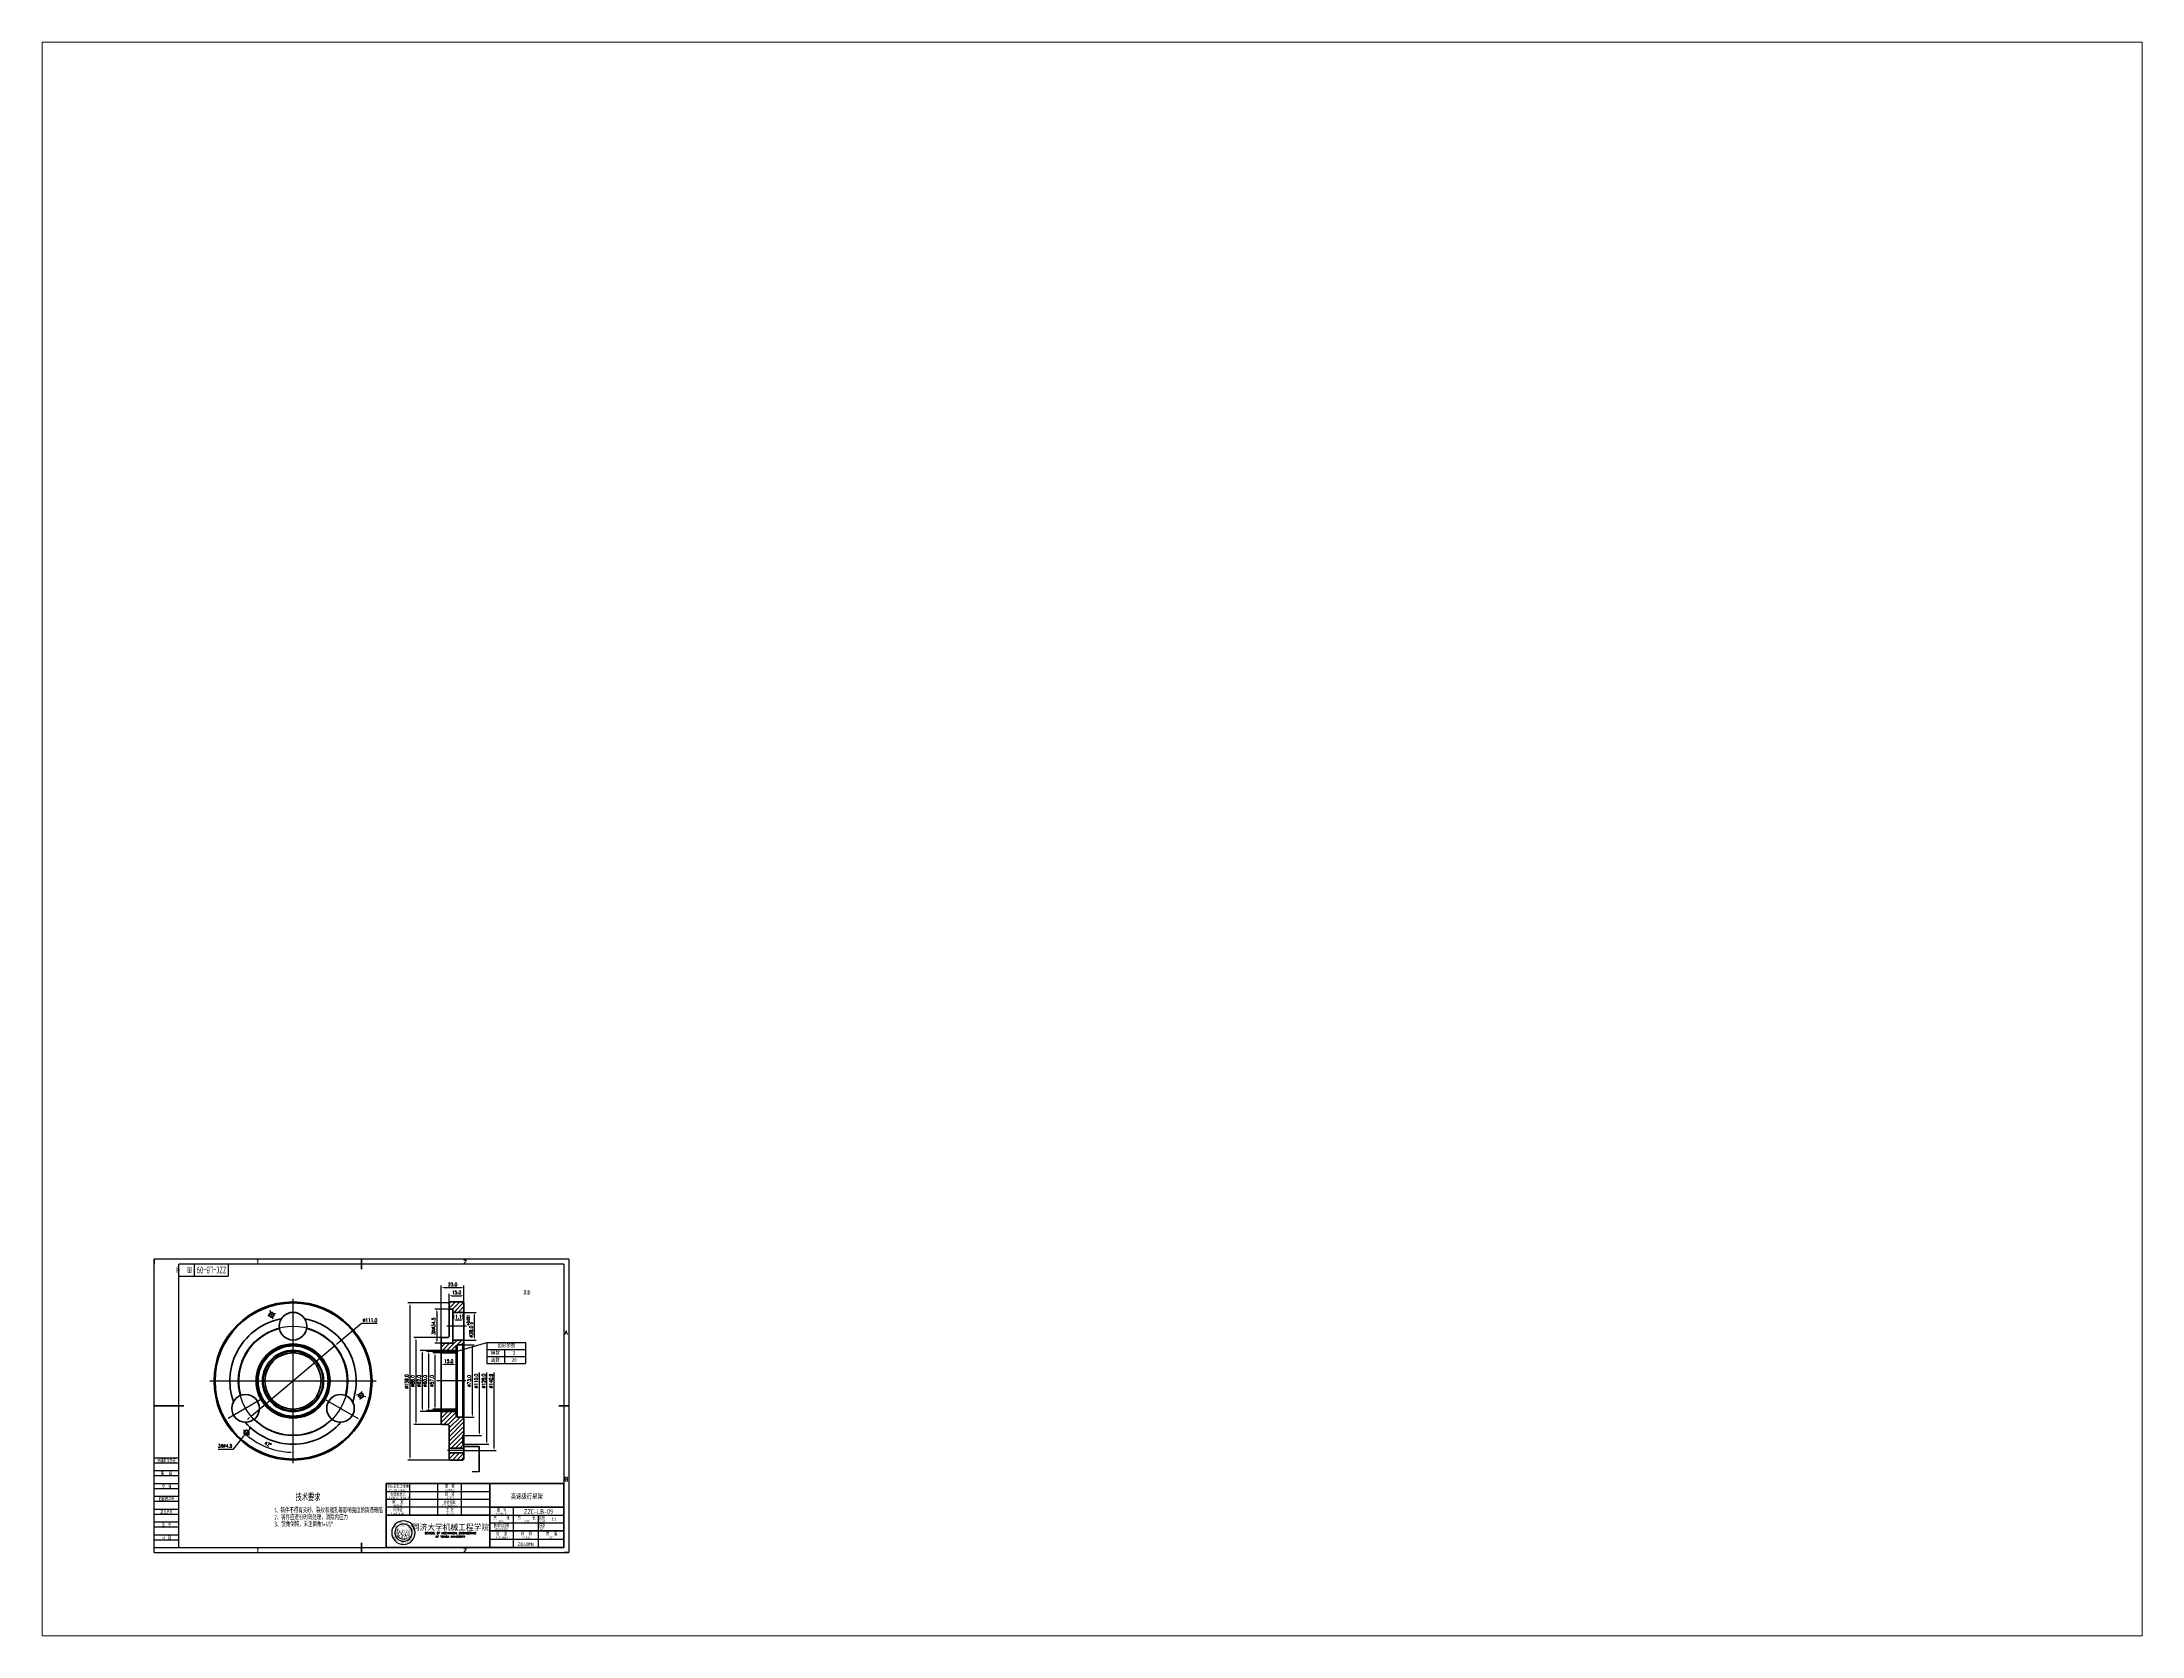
# Paper-space layout '布局2' of a CAD drawing. Header units: millimetres. Extents: x 26 to 231, y 20 to 176.
# The model-space entities are those that its viewports show. They can reach past a viewport. Long polylines and large blocks are cut down to what shows.
import ezdxf
from ezdxf.enums import TextEntityAlignment as Align

# ---------------------------------------------------------------- set-up
doc = ezdxf.new("R2010")
doc.units = ezdxf.units.MM
doc.header["$LTSCALE"] = 10
doc.linetypes.add('CENTER', pattern=[2, 1.25, -0.25, 0.25, -0.25])
doc.layers.add('1轮廓实线层', color=7, linetype='Continuous', lineweight=35)
for name, color, linetype in [('2细线层', 4, 'Continuous'), ('3中心线层', 1, 'CENTER'), ('5剖面线层', 2, 'Continuous'), ('6文字层', 3, 'Continuous'), ('7标注层', 4, 'Continuous'), ('TB', 8, 'Continuous'), ('TK', 101, 'Continuous'), ('图框层', 7, 'Continuous'), ('粗实线', 7, 'Continuous')]:
    doc.layers.add(name, color=color, linetype=linetype)
doc.styles.add('PC_TEXTSTYLE', font='isocp.shx', dxfattribs={"width": 0.8, "bigfont": 'hzfs.shx'})
doc.styles.add('ROMANS', font='ROMANS.shx', dxfattribs={"width": 0.8})
doc.styles.add('ST', font='romanc.shx', dxfattribs={"bigfont": 'st.shx'})
doc.styles.get("Standard").update_dxf_attribs({"font": 'isocp.shx', "width": 0.707, "bigfont": 'hztxt.shx'})
doc.styles.add('TH_GBDIM', font='romans.shx', dxfattribs={"width": 0.8, "bigfont": 'gbcbig.shx'})
doc.dimstyles.new('TH_GBDIM', dxfattribs={"dimtxt": 3.5, "dimasz": 2.5, "dimexe": 2, "dimexo": 0, "dimgap": 1.5, "dimtad": 1, "dimdec": 1, "dimzin": 0, "dimdsep": 46, "dimtxsty": 'TH_GBDIM', "dimcen": 2.5, "dimclrd": 130, "dimclre": 130, "dimclrt": 3, "dimadec": 0, "dimazin": 0, "dimtfac": 0.714286, "dimtdec": 1, "dimtmove": 0, "dimatfit": 3, "dimfxl": 1, "dimtzin": 0, "dimlwd": -1, "dimlwe": -1, "dimarcsym": 0})

# ---------------------------------------------------------------- blocks, each defined once
blk = doc.blocks.new('*D8')
at = {"layer": '7标注层', "color": 130}
for p, q in [((266.9, 197.2), (257.5, 197.2)), ((259.5, 194.7), (259.5, 142.7)), ((265.3, 140.2), (257.5, 140.2))]:
    blk.add_line(p, q, dxfattribs=at)
for points in [[(259.1, 194.7), (259.9, 194.7), (259.5, 197.2)], [(259.1, 142.7), (259.9, 142.7), (259.5, 140.2)]]:
    blk.add_solid(points, dxfattribs=at)
at = {"layer": 'Defpoints', "color": 0}
for p in [(266.9, 197.2), (259.5, 140.2), (265.3, 140.2)]:
    blk.add_point(p, dxfattribs=at)
at = {"layer": '7标注层', "color": 3, "insert": (256.3, 168.7), "char_height": 3.5, "attachment_point": 5, "rotation": 90, "style": 'TH_GBDIM'}
blk.add_mtext('{%%c57.0}{}{}', dxfattribs=at)
blk = doc.blocks.new('*D9')
at = {"layer": '7标注层', "color": 130}
for p, q in [((265.9, 199.7), (244.6, 199.7)), ((246.6, 197.2), (246.6, 140.2)), ((265.9, 137.7), (244.6, 137.7))]:
    blk.add_line(p, q, dxfattribs=at)
for points in [[(246.2, 197.2), (247, 197.2), (246.6, 199.7)], [(246.2, 140.2), (247, 140.2), (246.6, 137.7)]]:
    blk.add_solid(points, dxfattribs=at)
at = {"layer": 'Defpoints', "color": 0}
for p in [(265.9, 199.7), (246.6, 137.7), (265.9, 137.7)]:
    blk.add_point(p, dxfattribs=at)
at = {"layer": '7标注层', "color": 3, "insert": (243.3, 168.7), "char_height": 3.5, "attachment_point": 5, "rotation": 90, "style": 'TH_GBDIM'}
blk.add_mtext('{%%c62.0}{}{}', dxfattribs=at)
blk = doc.blocks.new('*D10')
at = {"layer": '7标注层', "color": 130}
for p, q in [((266.9, 212.7), (238.2, 212.7)), ((240.2, 210.2), (240.2, 127.2)), ((266.9, 124.7), (238.2, 124.7))]:
    blk.add_line(p, q, dxfattribs=at)
for points in [[(239.8, 210.2), (240.6, 210.2), (240.2, 212.7)], [(239.8, 127.2), (240.6, 127.2), (240.2, 124.7)]]:
    blk.add_solid(points, dxfattribs=at)
at = {"layer": 'Defpoints', "color": 0}
for p in [(266.9, 212.7), (240.2, 124.7), (266.9, 124.7)]:
    blk.add_point(p, dxfattribs=at)
at = {"layer": '7标注层', "color": 3, "insert": (237, 168.6), "char_height": 3.5, "attachment_point": 5, "rotation": 90, "style": 'TH_GBDIM'}
blk.add_mtext('{%%c88.0}{}{}', dxfattribs=at)
blk = doc.blocks.new('*D11')
at = {"layer": '7标注层', "color": 130}
for p, q in [((273.9, 247.7), (232.1, 247.7)), ((234.1, 245.2), (234.1, 91.2)), ((274.9, 88.7), (232.1, 88.7))]:
    blk.add_line(p, q, dxfattribs=at)
for points in [[(233.7, 245.2), (234.5, 245.2), (234.1, 247.7)], [(233.7, 91.2), (234.5, 91.2), (234.1, 88.7)]]:
    blk.add_solid(points, dxfattribs=at)
at = {"layer": 'Defpoints', "color": 0}
for p in [(273.9, 247.7), (234.1, 88.7), (274.9, 88.7)]:
    blk.add_point(p, dxfattribs=at)
at = {"layer": '7标注层', "color": 3, "insert": (230.9, 168.2), "char_height": 3.5, "attachment_point": 5, "rotation": 90, "style": 'TH_GBDIM'}
blk.add_mtext('{%%c159.0}{}{}', dxfattribs=at)
blk = doc.blocks.new('*D12')
at = {"layer": '7标注层', "color": 130}
for p, q in [((265.9, 211.7), (265.9, 265.3)), ((268.4, 263.3), (286.4, 263.3)), ((288.9, 247.7), (288.9, 265.3))]:
    blk.add_line(p, q, dxfattribs=at)
for points in [[(268.4, 263.7), (268.4, 262.8), (265.9, 263.3)], [(286.4, 263.7), (286.4, 262.8), (288.9, 263.3)]]:
    blk.add_solid(points, dxfattribs=at)
at = {"layer": 'Defpoints', "color": 0}
for p in [(288.9, 263.3), (288.9, 247.7), (265.9, 211.7)]:
    blk.add_point(p, dxfattribs=at)
at = {"layer": '7标注层', "color": 3, "insert": (277.4, 266.5), "char_height": 3.5, "attachment_point": 5, "style": 'TH_GBDIM'}
blk.add_mtext('23.0', dxfattribs=at)
blk = doc.blocks.new('*D13')
at = {"layer": '7标注层', "color": 130}
for p, q in [((273.9, 247.7), (273.9, 257.1)), ((288.9, 247.7), (288.9, 257.1)), ((276.4, 255.1), (286.4, 255.1))]:
    blk.add_line(p, q, dxfattribs=at)
for points in [[(276.4, 255.5), (276.4, 254.7), (273.9, 255.1)], [(286.4, 255.5), (286.4, 254.7), (288.9, 255.1)]]:
    blk.add_solid(points, dxfattribs=at)
at = {"layer": 'Defpoints', "color": 0}
for p in [(273.9, 247.7), (288.9, 255.1), (288.9, 247.7)]:
    blk.add_point(p, dxfattribs=at)
at = {"layer": '7标注层', "color": 3, "insert": (281.4, 258.4), "char_height": 3.5, "attachment_point": 5, "style": 'TH_GBDIM'}
blk.add_mtext('15.0', dxfattribs=at)
blk = doc.blocks.new('*D14')
at = {"layer": '7标注层', "color": 130}
blk.add_arc((115.8, 168.7), 72.1, 229.9933, 268.0141, dxfattribs=at)
for points in [[(69.1, 113.2), (69.7, 113.8), (67.5, 115.1)], [(113.3, 97.1), (113.3, 96.2), (115.8, 96.6)]]:
    blk.add_solid(points, dxfattribs=at)
at = {"layer": 'Defpoints', "color": 0}
for p in [(115.8, 251.8), (65.4, 112.8), (71.8, 119.9), (98.3, 98.7), (115.8, 85.7)]:
    blk.add_point(p, dxfattribs=at)
at = {"layer": '7标注层', "color": 3, "insert": (90.4, 104.7), "char_height": 3.5, "attachment_point": 5, "rotation": 338.4112, "style": 'TH_GBDIM'}
blk.add_mtext('42°', dxfattribs=at)
blk = doc.blocks.new('*D15')
at = {"layer": '7标注层', "color": 130}
blk.add_line((268.4, 185.6), (278.4, 185.6), dxfattribs=at)
for points in [[(268.4, 186.1), (268.4, 185.2), (265.9, 185.6)], [(278.4, 186.1), (278.4, 185.2), (280.9, 185.6)]]:
    blk.add_solid(points, dxfattribs=at)
at = {"layer": 'Defpoints', "color": 0}
for p in [(265.9, 199.7), (280.9, 199.7), (280.9, 185.6)]:
    blk.add_point(p, dxfattribs=at)
at = {"layer": '7标注层', "color": 3, "insert": (273.4, 188.9), "char_height": 3.5, "attachment_point": 5, "style": 'TH_GBDIM'}
blk.add_mtext('{15.0}{}{}', dxfattribs=at)
blk = doc.blocks.new('*D16')
at = {"layer": '7标注层', "color": 130}
for p, q in [((273.9, 241.5), (259.3, 241.5)), ((261.3, 239), (261.3, 209.5)), ((265.9, 207), (259.3, 207))]:
    blk.add_line(p, q, dxfattribs=at)
for points in [[(260.9, 239), (261.7, 239), (261.3, 241.5)], [(260.9, 209.5), (261.7, 209.5), (261.3, 207)]]:
    blk.add_solid(points, dxfattribs=at)
at = {"layer": 'Defpoints', "color": 0}
for p in [(273.9, 241.5), (261.3, 207), (265.9, 207)]:
    blk.add_point(p, dxfattribs=at)
at = {"layer": '7标注层', "color": 3, "insert": (258, 224.2), "char_height": 3.5, "attachment_point": 5, "rotation": 90, "style": 'TH_GBDIM'}
blk.add_mtext('{3X%%c34.5}{}{}', dxfattribs=at)
blk = doc.blocks.new('*D17')
at = {"layer": '7标注层', "color": 130}
blk.add_line((280.2, 230.6), (286.4, 230.6), dxfattribs=at)
for points in [[(280.2, 231), (280.2, 230.2), (277.7, 230.6)], [(286.4, 231), (286.4, 230.2), (288.9, 230.6)]]:
    blk.add_solid(points, dxfattribs=at)
at = {"layer": 'Defpoints', "color": 0}
for p in [(277.7, 238.2), (288.9, 238.2), (288.9, 230.6)]:
    blk.add_point(p, dxfattribs=at)
at = {"layer": '7标注层', "color": 3, "insert": (283.3, 233.9), "char_height": 3.5, "attachment_point": 5, "style": 'TH_GBDIM'}
blk.add_mtext('{11.15}{}{}', dxfattribs=at)
blk = doc.blocks.new('*D18')
at = {"layer": '7标注层', "color": 130}
for p, q in [((55.4, 99.7), (65.6, 112.5)), ((70.2, 118.3), (67.1, 114.5)), ((71.7, 120.2), (73.3, 122.2)), ((39.8, 99.7), (55.4, 99.7))]:
    blk.add_line(p, q, dxfattribs=at)
for points in [[(65.2, 112.8), (65.9, 112.2), (67.1, 114.5)], [(71.4, 120.5), (72, 120), (70.2, 118.3)]]:
    blk.add_solid(points, dxfattribs=at)
at = {"layer": 'Defpoints', "color": 0}
for p in [(67.1, 114.5), (70.2, 118.3)]:
    blk.add_point(p, dxfattribs=at)
at = {"layer": '7标注层', "color": 3, "insert": (46.9, 103), "char_height": 3.5, "attachment_point": 5, "style": 'TH_GBDIM'}
blk.add_mtext('{3X∅4.9}{}{}', dxfattribs=at)
blk = doc.blocks.new('*D19')
at = {"layer": '7标注层', "color": 130}
for p, q in [((287.9, 205.2), (299.3, 205.2)), ((297.3, 202.7), (297.3, 134.7)), ((287.9, 132.2), (299.3, 132.2))]:
    blk.add_line(p, q, dxfattribs=at)
for points in [[(296.9, 202.7), (297.8, 202.7), (297.3, 205.2)], [(296.9, 134.7), (297.8, 134.7), (297.3, 132.2)]]:
    blk.add_solid(points, dxfattribs=at)
at = {"layer": 'Defpoints', "color": 0}
for p in [(287.9, 205.2), (287.9, 132.2), (297.3, 132.2)]:
    blk.add_point(p, dxfattribs=at)
at = {"layer": '7标注层', "color": 3, "insert": (294.1, 168.7), "char_height": 3.5, "attachment_point": 5, "rotation": 90, "style": 'TH_GBDIM'}
blk.add_mtext('{%%c73.0}{}{}', dxfattribs=at)
blk = doc.blocks.new('*D20')
at = {"layer": '7标注层', "color": 130}
for p, q in [((304.5, 116.2), (304.5, 177.3)), ((288.9, 113.7), (306.5, 113.7))]:
    blk.add_line(p, q, dxfattribs=at)
blk.add_solid([(304.1, 116.2), (304.9, 116.2), (304.5, 113.7)], dxfattribs=at)
at = {"layer": 'Defpoints', "color": 0}
for p in [(288.9, 223.7), (304.5, 223.7), (288.9, 113.7)]:
    blk.add_point(p, dxfattribs=at)
at = {"layer": '7标注层', "color": 3, "insert": (301.2, 168.7), "char_height": 3.5, "attachment_point": 5, "rotation": 90, "style": 'TH_GBDIM'}
blk.add_mtext('{%%c110.0}{}{}', dxfattribs=at)
blk = doc.blocks.new('*D21')
at = {"layer": '7标注层', "color": 130}
for p, q in [((312.1, 107.2), (312.1, 177.3)), ((288.9, 104.7), (314.1, 104.7))]:
    blk.add_line(p, q, dxfattribs=at)
blk.add_solid([(311.7, 107.2), (312.5, 107.2), (312.1, 104.7)], dxfattribs=at)
at = {"layer": 'Defpoints', "color": 0}
for p in [(577.8, 232.7), (288.9, 104.7), (312.1, 104.7)]:
    blk.add_point(p, dxfattribs=at)
at = {"layer": '7标注层', "color": 3, "insert": (308.8, 168.7), "char_height": 3.5, "attachment_point": 5, "rotation": 90, "style": 'TH_GBDIM'}
blk.add_mtext('{%%c128.0}{}{}', dxfattribs=at)
blk = doc.blocks.new('*D22')
at = {"layer": '7标注层', "color": 130}
for p, q in [((319.4, 100.8), (319.4, 177.3)), ((288.9, 98.3), (321.4, 98.3))]:
    blk.add_line(p, q, dxfattribs=at)
blk.add_solid([(319, 100.8), (319.8, 100.8), (319.4, 98.3)], dxfattribs=at)
at = {"layer": 'Defpoints', "color": 0}
for p in [(288.9, 239.2), (319.4, 239.2), (288.9, 98.3)]:
    blk.add_point(p, dxfattribs=at)
at = {"layer": '7标注层', "color": 3, "insert": (316.2, 168.7), "char_height": 3.5, "attachment_point": 5, "rotation": 90, "style": 'TH_GBDIM'}
blk.add_mtext('{%%c140.9}{}{}', dxfattribs=at)
blk = doc.blocks.new('*D23')
at = {"layer": '7标注层', "color": 130}
for p, q in [((288.9, 238.2), (301.3, 238.2)), ((299.3, 235.7), (299.3, 212.7)), ((288.9, 210.2), (301.3, 210.2))]:
    blk.add_line(p, q, dxfattribs=at)
for points in [[(298.9, 235.7), (299.7, 235.7), (299.3, 238.2)], [(298.9, 212.7), (299.7, 212.7), (299.3, 210.2)]]:
    blk.add_solid(points, dxfattribs=at)
at = {"layer": 'Defpoints', "color": 0}
for p in [(288.9, 238.2), (288.9, 210.2), (299.3, 210.2)]:
    blk.add_point(p, dxfattribs=at)
at = {"layer": '7标注层', "color": 3, "insert": (294.9, 224.2), "char_height": 3.5, "attachment_point": 5, "rotation": 90, "style": 'TH_GBDIM'}
blk.add_mtext('{%%c28.0}{}{\\H0.7143x;\\S+0.021^  0;}', dxfattribs=at)
blk = doc.blocks.new('*D24')
at = {"layer": '7标注层', "color": 130}
for p, q in [((266.5, 198.7), (250.8, 198.7)), ((252.8, 196.2), (252.8, 141.2)), ((265.4, 138.7), (250.8, 138.7))]:
    blk.add_line(p, q, dxfattribs=at)
for points in [[(252.4, 196.2), (253.2, 196.2), (252.8, 198.7)], [(252.4, 141.2), (253.2, 141.2), (252.8, 138.7)]]:
    blk.add_solid(points, dxfattribs=at)
at = {"layer": 'Defpoints', "color": 0}
for p in [(266.5, 198.7), (252.8, 138.7), (265.4, 138.7)]:
    blk.add_point(p, dxfattribs=at)
at = {"layer": '7标注层', "color": 3, "insert": (249.5, 168.7), "char_height": 3.5, "attachment_point": 5, "rotation": 90, "style": 'TH_GBDIM'}
blk.add_mtext('{%%c60.0}{}{}', dxfattribs=at)
blk = doc.blocks.new('*D25')
at = {"layer": '7标注层', "color": 130}
for p, q in [((185.1, 227.1), (160.1, 206.1)), ((200.8, 227.1), (185.1, 227.1)), ((73.3, 133), (158.2, 204.5)), ((71.4, 131.4), (69.5, 129.8))]:
    blk.add_line(p, q, dxfattribs=at)
for points in [[(159.9, 206.4), (160.4, 205.8), (158.2, 204.5)], [(71.1, 131.7), (71.6, 131.1), (73.3, 133)]]:
    blk.add_solid(points, dxfattribs=at)
at = {"layer": 'Defpoints', "color": 0}
for p in [(158.2, 204.5), (73.3, 133)]:
    blk.add_point(p, dxfattribs=at)
at = {"layer": '7标注层', "color": 3, "insert": (193.7, 230.3), "char_height": 3.5, "attachment_point": 5, "style": 'TH_GBDIM'}
blk.add_mtext('{∅111.0}{}{}', dxfattribs=at)
blk = doc.blocks.new('PC_TITLE_BLOCK')
at = {"layer": 'TK'}
h = blk.add_hatch(color=256, dxfattribs=at)
h.paths.add_polyline_path([(-155, 22.3), (-154.9, 22.2), (-154.8, 22.2), (-154.7, 22.2), (-154.6, 22.3), (-154.6, 22.3), (-154.5, 22.2), (-154.3, 22.1), (-154.3, 22), (-154.2, 21.9), (-154.2, 21.9), (-154, 21.8), (-153.9, 21.6), (-153.8, 21.5), (-153.7, 21.4), (-153.7, 21.3), (-153.5, 21.2), (-153.6, 21.2), (-153.7, 21.1), (-153.6, 21), (-153.5, 21), (-153.4, 20.9), (-153.3, 20.9), (-153.3, 20.9), (-153.3, 21.1), (-153.3, 21.1), (-153.3, 21.2), (-153.4, 21.2), (-153.5, 21.3), (-153.5, 21.4), (-153.6, 21.5), (-153.7, 21.6), (-153.8, 21.6), (-153.9, 21.7), (-153.8, 21.7), (-153.6, 21.7), (-153.5, 21.7), (-153.6, 21.7), (-153.6, 21.7), (-153.3, 21.6), (-153.3, 21.6), (-153.2, 21.6), (-153.1, 21.6), (-153.1, 21.6), (-153, 21.6), (-152.9, 21.6), (-152.9, 21.6), (-152.9, 21.7), (-152.9, 21.8), (-153, 21.9), (-153.1, 22), (-153.1, 22), (-153.2, 22), (-153.3, 22.1), (-153.3, 22.1), (-153.4, 22.1), (-153.4, 22.2), (-153.4, 22.2), (-153.4, 22.3), (-153.5, 22.3), (-153.5, 22.4), (-153.5, 22.4), (-153.6, 22.5), (-153.6, 22.5), (-153.7, 22.5), (-153.7, 22.5), (-153.7, 22.4), (-153.8, 22.4), (-153.9, 22.4), (-153.9, 22.3), (-154, 22.3), (-154.1, 22.3), (-154.1, 22.2), (-154, 22.2), (-153.9, 22.2), (-153.8, 22.2), (-153.8, 22.3), (-153.6, 22.3), (-153.6, 22.2), (-153.5, 22.2), (-153.6, 22.1), (-153.7, 22.2), (-153.8, 22.1), (-153.9, 22.1), (-153.9, 22.1), (-154, 22.1), (-154, 22), (-154, 22), (-153.9, 22), (-153.8, 21.9), (-153.7, 21.9), (-153.6, 21.9), (-153.5, 21.9), (-153.5, 22), (-153.4, 22), (-153.4, 22), (-153.4, 22), (-153.3, 22), (-153.2, 21.9), (-153.2, 21.9), (-153.1, 21.9), (-153.1, 21.8), (-153.1, 21.8), (-153.2, 21.7), (-153.3, 21.7), (-153.4, 21.7), (-153.4, 21.8), (-153.4, 21.8), (-153.3, 21.8), (-153.4, 21.9), (-153.5, 21.8), (-153.7, 21.8), (-153.9, 21.8), (-153.9, 21.8), (-154, 21.9), (-154.1, 22), (-154.2, 22.1), (-154.3, 22.2), (-154.3, 22.3), (-154.1, 22.4), (-153.9, 22.5), (-153.9, 22.5), (-153.7, 22.6), (-153.7, 22.7), (-153.7, 22.7), (-153.7, 22.7), (-153.7, 22.8), (-153.8, 22.7), (-154, 22.6), (-154.2, 22.4), (-154.3, 22.4), (-154.4, 22.3), (-154.4, 22.4), (-154.4, 22.4), (-154.4, 22.4), (-154.4, 22.5), (-154.5, 22.6), (-154.5, 22.7), (-154.5, 22.7), (-154.5, 22.6), (-154.6, 22.5), (-154.8, 22.5), (-154.9, 22.5), (-154.9, 22.4)])
h.paths.add_polyline_path([(-154.4, 21.1), (-154.4, 21.1), (-154.4, 21.2), (-154.2, 21.2), (-154.1, 21.2), (-154.1, 21.2), (-154, 21.3), (-154.1, 21.4), (-154.1, 21.4), (-154.1, 21.5), (-154.2, 21.5), (-154.2, 21.6), (-154.4, 21.7), (-154.4, 21.7), (-154.5, 21.8), (-154.5, 21.9), (-154.6, 21.9), (-154.7, 21.8), (-154.7, 21.8), (-154.7, 21.7), (-154.7, 21.7), (-154.7, 21.7), (-154.6, 21.6), (-154.5, 21.6), (-154.3, 21.4), (-154.3, 21.4), (-154.4, 21.3), (-154.4, 21.3), (-154.5, 21.3), (-154.6, 21.3), (-154.7, 21.4), (-154.8, 21.4), (-154.8, 21.5), (-154.9, 21.5), (-154.9, 21.6), (-155, 21.7), (-155.1, 21.7), (-155.1, 21.7), (-155.1, 21.6), (-155.1, 21.5), (-154.9, 21.4), (-154.8, 21.3), (-154.7, 21.2), (-154.6, 21.1), (-154.7, 21.1), (-154.8, 21), (-154.9, 21), (-155, 20.9), (-155.2, 21), (-155.2, 21.1), (-155.3, 21.3), (-155.3, 21.3), (-155.4, 21.1), (-155.5, 21.1), (-155.4, 20.9), (-155.2, 20.9), (-155.1, 20.8), (-154.9, 20.8), (-154.8, 20.8), (-154.7, 20.8), (-154.5, 21), (-154.4, 20.8), (-154.3, 20.7), (-154.3, 20.7), (-154.2, 20.7), (-154.2, 20.8), (-154.2, 20.8), (-154.3, 20.9), (-154.4, 21)])
h.paths.add_polyline_path([(-158.6, 24), (-158.6, 24.1), (-158.7, 24.3), (-158.7, 24.4), (-158.8, 24.4), (-158.8, 24.4), (-158.9, 24.4), (-158.9, 24.3), (-158.9, 24.2), (-158.9, 24.1), (-158.8, 24), (-158.8, 23.9), (-158.7, 24), (-158.7, 24)])
h.paths.add_polyline_path([(-159.7, 24.6), (-159.8, 24.5), (-159.8, 24.5), (-159.9, 24.5), (-159.9, 24.5), (-159.8, 24.5), (-159.8, 24.5), (-159.6, 24.5), (-159.5, 24.5), (-159.4, 24.5), (-159.2, 24.6), (-159.1, 24.7), (-159, 24.7), (-158.9, 24.8), (-158.9, 24.8), (-158.6, 24.7), (-158.6, 24.7), (-158.5, 24.7), (-158.4, 24.6), (-158.4, 24.6), (-158.3, 24.7), (-158.3, 24.7), (-158.3, 24.8), (-158.4, 24.8), (-158.4, 24.8), (-158.6, 24.9), (-158.7, 24.9), (-158.8, 25), (-158.8, 25), (-158.8, 25), (-158.7, 25.1), (-158.6, 25.2), (-158.5, 25.3), (-158.3, 25.4), (-158.3, 25.4), (-158.3, 25.5), (-158.3, 25.6), (-158.3, 25.6), (-158.3, 25.6), (-158.4, 25.6), (-158.5, 25.6), (-158.6, 25.6), (-158.8, 25.4), (-158.9, 25.3), (-159, 25.1), (-159.1, 25.1), (-159.4, 25.2), (-159.4, 25.2), (-159.5, 25.2), (-159.6, 25.2), (-159.6, 25.2), (-159.6, 25.1), (-159.6, 25.1), (-159.6, 25.1), (-159.5, 25.1), (-159.4, 25), (-159.2, 25), (-159.3, 24.8), (-159.5, 24.7), (-159.6, 24.6)])
h.paths.add_polyline_path([(-166.1, 25), (-166.1, 25), (-166.1, 25), (-166, 24.9), (-165.9, 24.8), (-165.9, 24.7), (-165.8, 24.4), (-165.8, 24.2), (-165.7, 24), (-165.7, 23.9), (-165.7, 23.8), (-165.7, 23.7), (-165.8, 23.7), (-165.9, 23.8), (-165.9, 23.9), (-165.9, 23.9), (-165.9, 24.1), (-165.9, 24.2), (-166, 24.4), (-166, 24.6), (-166.1, 24.7), (-166.1, 24.9)])
h.paths.add_polyline_path([(-166.1, 25.8), (-166.1, 25.8), (-166.2, 25.7), (-166.1, 25.7), (-166.1, 25.6), (-166, 25.6), (-166, 25.6), (-165.9, 25.6), (-165.9, 25.7), (-166, 25.8)])
h.paths.add_polyline_path([(-165.2, 25.2), (-165.2, 25.3), (-165.2, 25.4), (-165.1, 25.5), (-165.1, 25.6), (-165, 25.5), (-165, 25.3), (-165.1, 25.3), (-165, 25.2), (-164.9, 25.3), (-164.9, 25.3), (-164.9, 25.4), (-164.9, 25.6), (-164.9, 25.7), (-164.9, 25.8), (-164.9, 25.8), (-165, 25.8), (-165, 25.9), (-164.9, 25.9), (-164.9, 26), (-164.9, 26.1), (-164.8, 26.2), (-164.8, 26.2), (-164.8, 26.3), (-164.9, 26.3), (-165.1, 26.2), (-165.1, 26.2), (-165.1, 26.3), (-165.1, 26.3), (-165.1, 26.4), (-165.1, 26.4), (-165.3, 26.3), (-165.4, 26.3), (-165.4, 26.3), (-165.4, 26.2), (-165.5, 26.1), (-165.5, 26), (-165.5, 25.9), (-165.5, 25.9), (-165.6, 25.8), (-165.6, 25.8), (-165.5, 25.8), (-165.4, 25.9), (-165.3, 26), (-165.2, 26.1), (-165.1, 26.1), (-165, 26.1), (-165.1, 25.9), (-165.1, 25.9), (-165.1, 25.8), (-165.1, 25.7), (-165.1, 25.7), (-165.1, 25.6), (-165.2, 25.5), (-165.2, 25.4), (-165.3, 25.5), (-165.4, 25.6), (-165.5, 25.6), (-165.5, 25.5), (-165.5, 25.5), (-165.4, 25.5), (-165.4, 25.4), (-165.4, 25.3), (-165.5, 25.1), (-165.6, 24.9), (-165.6, 24.7), (-165.6, 24.6), (-165.6, 24.6), (-165.5, 24.6), (-165.4, 24.6), (-165.3, 24.8), (-165.2, 25)])
h.paths.add_polyline_path([(-164.8, 25.8), (-164.8, 25.8), (-164.9, 25.8), (-164.9, 25.8), (-164.9, 25.9), (-164.8, 25.9), (-164.7, 26.1), (-164.6, 26.1), (-164.6, 26.1), (-164.6, 26.2), (-164.5, 26.2), (-164.5, 26.1), (-164.6, 26), (-164.6, 26), (-164.6, 25.9), (-164.7, 25.8), (-164.6, 25.7), (-164.5, 25.7), (-164.5, 25.6), (-164.4, 25.7), (-164.4, 25.7), (-164.4, 25.7), (-164.4, 25.6), (-164.4, 25.6), (-164.4, 25.5), (-164.4, 25.5), (-164.5, 25.5), (-164.5, 25.5), (-164.6, 25.6), (-164.7, 25.7)])
h.paths.add_polyline_path([(-165.3, 25.1), (-165.3, 25), (-165.4, 25), (-165.4, 25), (-165.4, 25), (-165.4, 25.2), (-165.3, 25.2)], flags=16)
h.paths.add_polyline_path([(-166.1, 25.4), (-166.1, 25.4), (-166.1, 25.4), (-166.1, 25.5), (-165.9, 25.4), (-165.9, 25.3), (-165.9, 25.3), (-166, 25.2), (-166, 25.2), (-166, 25.1), (-166.1, 25.1), (-166.1, 25.1), (-166.1, 25.1), (-166.1, 25.2), (-166.1, 25.3)])
h.paths.add_polyline_path([(-164, 25.2), (-164.1, 25.3), (-164.2, 25.3), (-164.3, 25.4), (-164.4, 25.3), (-164.5, 25.3), (-164.5, 25.1), (-164.5, 25.1), (-164.6, 24.9), (-164.6, 25), (-164.7, 25.1), (-164.7, 25.1), (-164.8, 25), (-164.8, 25), (-164.9, 24.9), (-164.9, 25), (-165, 25), (-165, 25.1), (-165, 25.1), (-165.1, 25), (-165.1, 24.9), (-165.1, 24.9), (-165.1, 24.7), (-165.1, 24.6), (-165, 24.5), (-165, 24.4), (-164.9, 24.3), (-164.9, 24.3), (-164.9, 24.3), (-164.8, 24.4), (-164.8, 24.4), (-164.9, 24.6), (-164.9, 24.7), (-164.9, 24.8), (-164.9, 24.8), (-164.8, 24.9), (-164.7, 24.8), (-164.7, 24.7), (-164.6, 24.7), (-164.6, 24.7), (-164.6, 24.8), (-164.5, 24.8), (-164.5, 24.9), (-164.5, 25), (-164.5, 25.1), (-164.4, 25.2), (-164.4, 25.2), (-164.3, 25.2), (-164.2, 25.2), (-164.2, 25.1), (-164.2, 25), (-164.1, 24.8), (-164.1, 24.7), (-164.2, 24.5), (-164.1, 24.7), (-164, 24.8), (-164, 25), (-164, 25.1)])
h.paths.add_polyline_path([(-164.2, 25.8), (-164.3, 25.8), (-164.4, 25.8), (-164.4, 25.8), (-164.5, 25.8), (-164.5, 25.9), (-164.5, 26), (-164.4, 26), (-164.3, 26.1), (-164.3, 26.1), (-164.2, 26.1), (-164.2, 26), (-164.3, 25.9), (-164.3, 25.9), (-164, 25.9), (-163.9, 25.9), (-163.7, 25.9), (-163.6, 26), (-163.6, 25.9), (-163.6, 25.8), (-163.7, 25.8), (-163.7, 25.7), (-163.9, 25.7), (-164.1, 25.7)])
h.paths.add_polyline_path([(-170.3, 21.9), (-170.3, 22), (-170.4, 22), (-170.5, 22), (-170.5, 21.9), (-170.6, 21.9), (-170.6, 21.8), (-170.6, 21.8), (-170.6, 21.7), (-170.6, 21.7), (-170.5, 21.7), (-170.4, 21.8), (-170.3, 21.9)], flags=17)
h.paths.add_polyline_path([(-171, 21.6), (-171, 21.7), (-171, 21.7), (-170.8, 22), (-170.7, 22.1), (-170.7, 22.2), (-170.6, 22.3), (-170.5, 22.3), (-170.5, 22.4), (-170.4, 22.5), (-170.4, 22.5), (-170.2, 22.5), (-170.2, 22.5), (-170.1, 22.4), (-169.9, 22.3), (-169.7, 22.1), (-169.6, 22), (-169.5, 21.9), (-169.5, 21.8), (-169.5, 21.8), (-169.5, 21.7), (-169.5, 21.6), (-169.6, 21.6), (-169.4, 21.5), (-169.3, 21.6), (-169.3, 21.8), (-169.3, 21.9), (-169.4, 22), (-169.5, 22.2), (-169.6, 22.4), (-169.8, 22.5), (-170, 22.6), (-170.1, 22.7), (-170.3, 22.8), (-170.4, 22.8), (-170.5, 22.8), (-170.6, 22.7), (-170.7, 22.7), (-170.7, 22.5), (-170.7, 22.4), (-170.8, 22.3), (-170.9, 22.2), (-170.9, 22.1), (-171, 22.1), (-171, 22), (-171.1, 22), (-171.2, 21.9), (-171.2, 21.9), (-171.2, 21.8), (-171.3, 21.8), (-171.4, 21.8), (-171.4, 21.7), (-171.4, 21.6), (-171.3, 21.5), (-171.1, 21.2), (-170.8, 20.9), (-170.5, 20.7), (-170.4, 20.5), (-170.3, 20.5), (-170.3, 20.5), (-170.2, 20.5), (-170.1, 20.5), (-170.1, 20.5), (-170.1, 20.6), (-170.1, 20.6), (-170.2, 20.6), (-170.3, 20.8), (-170.6, 21.1), (-170.8, 21.3)])
h.paths.add_polyline_path([(-170.1, 21.2), (-170.1, 21.2), (-170.1, 21.3), (-170.1, 21.4), (-170.1, 21.4), (-170.2, 21.4), (-170.2, 21.5), (-170.1, 21.4), (-170, 21.4), (-169.9, 21.4), (-169.9, 21.4), (-169.9, 21.5), (-169.9, 21.6), (-169.9, 21.6), (-169.8, 21.7), (-169.8, 21.8), (-169.9, 21.7), (-170, 21.7), (-170.1, 21.8), (-170.2, 21.7), (-170.2, 21.7), (-170.3, 21.6), (-170.3, 21.5), (-170.4, 21.5), (-170.4, 21.5), (-170.5, 21.3), (-170.5, 21.3), (-170.4, 21.2), (-170.3, 21.2), (-170.2, 21.1)], flags=17)
edge = h.paths.add_edge_path()
edge.add_line((-168.2, 19.7), (-168.2, 20))
h = blk.add_hatch(color=256, dxfattribs=at)
h.paths.add_polyline_path([(-155.3, 16.7), (-155.4, 16.9), (-155.4, 17.2), (-155.7, 17.4), (-155.8, 17.7), (-155.9, 18.1), (-156.1, 18.6), (-156.2, 18.9), (-156.5, 19.3), (-156.9, 19.8), (-157.2, 20.1), (-157.5, 20.3), (-157.7, 20.5), (-158, 20.8), (-158.4, 20.9), (-158.5, 20.8), (-158.4, 20.8), (-158, 20.5), (-157.6, 20.1), (-157.2, 19.7), (-156.8, 19.3), (-156.5, 18.9), (-156.2, 18.4), (-156.2, 18.2), (-156, 17.9), (-156.1, 17.6), (-156.4, 17.4), (-156.7, 17.2), (-157, 16.8), (-157.1, 16.4), (-157.2, 15.8), (-157.2, 15.5), (-157.1, 15.1), (-157.1, 14.6), (-157.1, 14.2), (-157, 13.5), (-157, 12.9), (-157, 12.8), (-157, 12.5), (-157, 12.4), (-157, 12.2), (-157.2, 12), (-157.3, 12), (-157.4, 12.1), (-157.7, 12.6), (-157.9, 12.9), (-158.6, 12.8), (-158.6, 13.2), (-158.5, 13.6), (-158.4, 13.9), (-158.2, 14.8), (-158, 15.7), (-157.9, 16), (-157.8, 16.2), (-157.7, 16.4), (-157.8, 16.6), (-157.8, 16.7), (-157.7, 16.8), (-157.7, 16.9), (-157.6, 17.2), (-157.4, 17.4), (-157.5, 17.7), (-158, 17.6), (-158.4, 17.3), (-158.8, 16.9), (-159.2, 16.7), (-159.6, 16.1), (-160, 15.4), (-160.3, 15), (-160.5, 14.5), (-160.8, 14.1), (-161, 13.5), (-161.1, 13), (-161.1, 13), (-161, 12.6), (-160.9, 12.1), (-160.6, 11.9), (-160.5, 11.6), (-160.3, 11.5), (-160.2, 11.3), (-160.1, 11.1), (-160.3, 10.9), (-160.5, 10.6), (-160.8, 10.4), (-161, 10.4), (-161.1, 10.8), (-161.5, 11.6), (-161.9, 12), (-162.3, 12.2), (-162.4, 12.5), (-162, 13.6), (-161.7, 14.9), (-161.5, 15.7), (-161.4, 16), (-161.2, 16.7), (-161.2, 17.1), (-161.1, 17.1), (-160.8, 17.2), (-160.6, 17.3), (-160.7, 17.6), (-161.1, 17.6), (-161.4, 17.6), (-161.7, 17.6), (-162.3, 17.5), (-162.9, 17.3), (-162.8, 17.3), (-163.2, 16.9), (-163.4, 16.7), (-163.7, 16.3), (-163.9, 15.7), (-164.1, 15.4), (-164.4, 14.8), (-164.7, 14.2), (-164.7, 13.8), (-164.7, 13.3), (-164.4, 12.8), (-164.1, 12.7), (-164, 12.6), (-163.9, 12.4), (-163.8, 12), (-163.8, 11.6), (-163.8, 11.4), (-164, 11.1), (-164.4, 11), (-164.5, 11.3), (-164.6, 11.7), (-164.8, 12.1), (-165.5, 12.2), (-165.8, 12.3), (-165.9, 12.5), (-165.8, 12.9), (-165.6, 13.5), (-165.5, 14), (-165.2, 14.8), (-165, 15.5), (-164.7, 16.5), (-164.3, 16.6), (-164.1, 16.6), (-164.1, 16.8), (-164.6, 16.9), (-165.4, 17), (-165.8, 17), (-166, 17.4), (-166.3, 17.7), (-166.7, 17.5), (-166.6, 17.2), (-166.3, 16.9), (-166.5, 16.6), (-166.9, 16.4), (-167.3, 15.8), (-167.6, 15.3), (-167.8, 14.9), (-168, 14.3), (-168.1, 13.9), (-168.1, 13.4), (-168.1, 13), (-168, 12.7), (-167.8, 12.6), (-167.5, 12.4), (-167.2, 12.2), (-167.2, 11.9), (-167.4, 11.8), (-167.8, 11.8), (-168, 11.6), (-168.2, 12), (-168.6, 12.9), (-168.6, 13.7), (-168.4, 14.9), (-168.4, 14.9), (-168.5, 15.7), (-168.5, 16.5), (-168.4, 17), (-168.2, 17.3), (-168.1, 17.4), (-167.9, 17.6), (-167.8, 17.6), (-167.6, 17.6), (-167.3, 17.3), (-167.3, 17.3), (-167.1, 17.5), (-167.2, 18), (-167.4, 18.2), (-168.1, 18), (-168.3, 17.7), (-168.6, 17.7), (-168.6, 18), (-168.4, 18.3), (-168.1, 18.7), (-167.7, 19), (-167.5, 19.4), (-167.7, 19.7), (-168.2, 20), (-168.2, 19.7), (-168, 19.5), (-168.1, 19.3), (-168.4, 19), (-168.8, 18.7), (-169.1, 18.4), (-169.3, 18), (-169.3, 17.1), (-169.3, 16.1), (-169.3, 14.9), (-169.4, 12.4), (-169.3, 11.9), (-168.9, 11.1), (-168.3, 10.4), (-167.6, 9.9), (-167.4, 9.6), (-166.7, 9.1), (-166.5, 9), (-166.1, 8.8), (-165.9, 8.7), (-165.3, 8.5), (-164.8, 8.4), (-164.4, 8.3), (-164, 8.2), (-163.8, 8.1), (-163.2, 8.1), (-162.7, 8.1), (-162.4, 8.1), (-162, 8.1), (-161.6, 8), (-161.2, 8), (-160.7, 8.1), (-159.9, 8.3), (-159.6, 8.4), (-159.2, 8.6), (-158.9, 8.6), (-158.7, 8.8), (-158.4, 9), (-158.1, 9.2), (-157.7, 9.4), (-157.5, 9.5), (-157.2, 9.8), (-157, 10.1), (-157, 10.1), (-156.5, 10.5), (-156.3, 10.8), (-156.2, 11), (-156, 11.4), (-156, 11.4), (-155.8, 11.7), (-155.7, 12.3), (-155.8, 13), (-155.9, 13.6), (-156.1, 14), (-156.3, 14.7), (-156.4, 15.1), (-156.4, 15.4), (-156.4, 15.5), (-156.4, 15.8), (-156.2, 16.1), (-156, 16.2), (-155.9, 16.3), (-155.7, 16.2), (-155.6, 15.9), (-155.6, 15.6), (-155.6, 15.2), (-155.5, 15.1), (-155.4, 15.5), (-155.5, 16), (-155.5, 16.5)])
h.paths.add_polyline_path([(-156, 16.6), (-156.5, 16.2), (-156.5, 16.1), (-156.6, 15.8), (-156.7, 15.5), (-156.6, 15.2), (-156.6, 14.8), (-156.7, 14.7), (-156.9, 14.6), (-156.8, 14.7), (-156.8, 14.8), (-156.8, 15.1), (-156.9, 15.4), (-156.9, 15.5), (-157, 15.6), (-156.9, 15.7), (-156.9, 16), (-156.8, 16.2), (-156.8, 16.1), (-156.7, 16.2), (-156.9, 16.5), (-156.8, 16.7), (-156.7, 17), (-156.5, 17.2), (-156.3, 17.3), (-156, 17.4), (-155.9, 17.2), (-155.8, 16.9)], flags=16)
h.paths.add_polyline_path([(-157.8, 16.8), (-158.1, 16.4), (-158.1, 16.1), (-158.2, 15.7), (-158.3, 15.4), (-158.3, 15.3), (-158.6, 15.1), (-159.1, 15.1), (-159.4, 15.5), (-159.4, 16), (-159, 16.6), (-158.6, 16.9), (-158.3, 17.1), (-158, 17.2), (-157.9, 17)], flags=16)
h.paths.add_polyline_path([(-156.6, 14.6), (-156.6, 14.5), (-156.5, 14.2), (-156.4, 13.9), (-156.3, 13.7), (-156.2, 13.3), (-156.2, 13.1), (-156.1, 12.7), (-156.1, 12.4), (-156.1, 12.1), (-156.3, 11.7), (-156.4, 11.3), (-156.6, 11), (-156.9, 10.6), (-157.1, 10.5), (-157.3, 10.2), (-157.5, 10.1), (-157.7, 10), (-157.8, 10.1), (-157.7, 10.2), (-157.6, 10.3), (-157.5, 10.5), (-157.4, 10.7), (-157.3, 10.9), (-157.2, 11.1), (-157.1, 11.2), (-157.1, 11.4), (-157, 11.6), (-157, 11.7), (-156.9, 12), (-156.9, 12.2), (-156.9, 12.5), (-156.8, 12.8), (-156.8, 13), (-156.8, 13.2), (-156.7, 13.6), (-156.7, 13.7), (-156.9, 14), (-156.8, 14.2), (-156.9, 14.5), (-156.8, 14.6)], flags=16)
h.paths.add_polyline_path([(-158.5, 14.8), (-158.5, 14.6), (-158.5, 14.3), (-158.7, 14.1), (-158.6, 13.9), (-158.8, 13.5), (-158.9, 12.9), (-158.9, 12.7), (-159.3, 12.6), (-159.7, 12.6), (-160, 12.7), (-160.1, 13.1), (-160.1, 13.4), (-160.2, 13.8), (-160.1, 14.2), (-160.1, 14.4), (-160, 14.4), (-159.9, 14.7), (-159.8, 15), (-159.6, 15.1), (-159.2, 14.9), (-158.9, 14.9), (-158.6, 14.9)], flags=16)
h.paths.add_polyline_path([(-157.9, 12.4), (-157.7, 12.2), (-157.5, 11.8), (-157.2, 11.8), (-157.2, 11.6), (-157.2, 11.5), (-157.4, 11.2), (-157.5, 11.1), (-157.6, 10.9), (-157.7, 10.6), (-158, 10.3), (-158.2, 10), (-158.5, 9.7), (-158.9, 9.4), (-159.2, 9.3), (-159.5, 9.2), (-159.6, 9.4), (-159.6, 9.6), (-159.5, 9.9), (-159.4, 10.3), (-159.3, 10.6), (-159.3, 10.9), (-159.2, 11.2), (-159.1, 11.5), (-159.1, 11.5), (-158.9, 11.9), (-159.1, 12), (-159.2, 11.8), (-159.3, 11.6), (-159.4, 11.3), (-159.6, 11.2), (-159.7, 11.3), (-159.9, 11.3), (-159.9, 11.4), (-159.9, 11.6), (-159.8, 11.6), (-159.9, 11.8), (-159.8, 12), (-159.6, 12.3), (-159.4, 12.3), (-159.1, 12.2), (-158.8, 12.3), (-158.4, 12.4), (-158.1, 12.5)], flags=16)
h.paths.add_polyline_path([(-161.3, 17), (-161.4, 16.8), (-161.4, 16.7), (-161.6, 16.2), (-161.7, 15.6), (-161.8, 15.1), (-161.9, 14.8), (-162, 14.7), (-162.1, 14.7), (-162.4, 14.8), (-162.7, 15.1), (-162.9, 15.4), (-163.2, 15.7), (-163.3, 16), (-163.3, 16), (-163.5, 16.1), (-163.6, 16.2), (-163.5, 16.2), (-163.3, 16.2), (-163.2, 16.2), (-163.1, 16.4), (-162.8, 16.7), (-162.7, 16.9), (-162.6, 17.1), (-162.3, 17.1), (-162, 17.2), (-161.6, 17.3), (-161.4, 17.2)], flags=16)
h.paths.add_polyline_path([(-162.1, 14.4), (-162, 14.3), (-162.1, 13.9), (-162.2, 13.5), (-162.4, 13.1), (-162.6, 12.6), (-162.9, 12.6), (-163.2, 12.9), (-163.6, 13.2), (-163.7, 13.6), (-163.8, 13.9), (-164, 14.2), (-163.9, 14.5), (-163.9, 14.8), (-163.9, 15.1), (-163.7, 15.3), (-163.5, 15.3), (-163.2, 15.1), (-162.8, 14.9), (-162.5, 14.7)], flags=16)
h.paths.add_polyline_path([(-159.6, 10.8), (-159.6, 10.5), (-159.7, 10.3), (-159.7, 10.1), (-159.8, 9.8), (-159.8, 9.6), (-159.9, 9.5), (-159.9, 9.2), (-160, 9.2), (-160.2, 9), (-160.5, 9), (-160.8, 9.2), (-160.7, 9.5), (-160.8, 9.7), (-160.9, 9.8), (-160.8, 10.2), (-160.6, 10.2), (-160.5, 10.4), (-160.2, 10.8), (-160.1, 10.9), (-159.8, 10.9)], flags=16)
h.paths.add_polyline_path([(-161.6, 11.5), (-161.5, 11.2), (-161.4, 10.9), (-161.2, 10.5), (-161.2, 10.1), (-161.2, 10), (-161.5, 9.8), (-161.7, 9.6), (-161.9, 9.4), (-161.9, 9), (-162, 9), (-162.3, 9), (-162.8, 9.1), (-163.2, 9.2), (-163.2, 9.5), (-163.2, 9.6), (-163.1, 9.9), (-163, 10.4), (-162.9, 10.7), (-162.7, 11.4), (-162.6, 11.7), (-162.5, 11.9), (-162.3, 11.9), (-162.1, 11.7), (-161.9, 11.7), (-161.8, 11.6)], flags=16)
h.paths.add_polyline_path([(-162.6, 12), (-162.7, 11.9), (-162.7, 11.7), (-162.8, 11.5), (-162.9, 11.3), (-162.9, 11.2), (-162.9, 11), (-163, 11), (-163.1, 10.9), (-163.1, 10.8), (-163.3, 10.9), (-163.4, 11.1), (-163.4, 11.3), (-163.5, 11.4), (-163.5, 11.5), (-163.5, 11.7), (-163.6, 11.9), (-163.7, 12.1), (-163.7, 12.3), (-163.4, 12.4), (-163.1, 12.3), (-163, 12.2), (-162.7, 12.1)], flags=16)
h.paths.add_polyline_path([(-161.1, 9.4), (-161, 9.2), (-160.9, 9.1), (-161, 9), (-161.1, 9), (-161.3, 9), (-161.6, 9.1), (-161.7, 9.2), (-161.6, 9.4), (-161.5, 9.4), (-161.4, 9.4), (-161.2, 9.5)], flags=16)
h.paths.add_polyline_path([(-165, 16.3), (-165, 16.1), (-165.1, 15.8), (-165.2, 15.5), (-165.3, 15.3), (-165.5, 15), (-165.6, 14.9), (-165.9, 14.9), (-166.2, 15), (-166.4, 15.3), (-166.4, 15.6), (-166.4, 15.9), (-166.3, 16.3), (-166.1, 16.5), (-166, 16.6), (-166, 16.7), (-166, 16.8), (-165.8, 16.8), (-165.6, 16.7), (-165.3, 16.6), (-165, 16.5), (-165, 16.4)], flags=16)
h.paths.add_polyline_path([(-163.2, 10.3), (-163.2, 10.1), (-163.2, 10), (-163.2, 9.9), (-163.4, 9.6), (-163.5, 9.3), (-163.7, 9.2), (-163.8, 9.4), (-163.9, 9.6), (-164, 9.9), (-164.1, 10), (-164.3, 10.4), (-164.2, 10.5), (-164.1, 10.6), (-163.9, 10.6), (-163.6, 10.6), (-163.4, 10.5)], flags=16)
h.paths.add_polyline_path([(-165.6, 14.3), (-165.7, 14.1), (-165.8, 13.9), (-165.9, 13.5), (-166, 12.9), (-166.1, 12.8), (-166.3, 12.5), (-166.4, 12.2), (-166.6, 12.3), (-166.7, 12.4), (-167, 12.6), (-167.2, 12.8), (-167.2, 12.9), (-167.4, 13.2), (-167.5, 13.5), (-167.5, 13.8), (-167.4, 14), (-167.4, 14.1), (-167.4, 14.3), (-167.2, 14.6), (-167.2, 14.7), (-167.1, 14.8), (-167, 15.1), (-166.8, 15.1), (-166.7, 15.2), (-166.6, 15.1), (-166.5, 14.9), (-166.3, 14.8), (-166.2, 14.6), (-166.2, 14.7), (-166.1, 14.7), (-165.7, 14.6)], flags=16)
h.paths.add_polyline_path([(-164.8, 11.8), (-164.7, 11.5), (-164.7, 11.2), (-164.7, 10.9), (-164.8, 10.8), (-165, 10.5), (-165.3, 10.1), (-165.4, 9.9), (-165.5, 9.8), (-165.8, 9.8), (-166.2, 10.1), (-166.4, 10.2), (-166.5, 10.4), (-166.5, 10.8), (-166.4, 11.1), (-166.3, 11.6), (-166.2, 11.8), (-166, 11.9), (-165.8, 12), (-165.7, 12), (-165.5, 12.1), (-165.1, 12)], flags=16)
h.paths.add_polyline_path([(-164.4, 10.1), (-164.3, 9.9), (-164.2, 9.8), (-164.2, 9.6), (-164.1, 9.5), (-164.3, 9.4), (-164.5, 9.4), (-164.8, 9.5), (-165, 9.7), (-165.1, 9.8), (-164.9, 10.1), (-164.9, 10.1), (-164.7, 10.3), (-164.5, 10.2)], flags=16)
h.paths.add_polyline_path([(-166.7, 11.3), (-166.6, 11.2), (-166.7, 11.1), (-166.7, 10.9), (-166.8, 10.7), (-167, 10.6), (-167.1, 10.7), (-167.4, 11), (-167.5, 11.2), (-167.4, 11.3), (-167.2, 11.5), (-167, 11.4), (-166.8, 11.5)], flags=16)
h.paths.add_polyline_path([(-159.2, 17.6), (-159.1, 17.7), (-158.9, 17.8), (-158.9, 17.8), (-159, 18), (-159.2, 18.1), (-159.4, 18.1), (-159.6, 18.1), (-159.7, 18), (-159.8, 17.8), (-159.7, 17.7), (-159.5, 17.6)], flags=17)
h.paths.add_polyline_path([(-163, 17.5), (-163.1, 17.6), (-163.2, 17.7), (-163.3, 18), (-163.5, 18.1), (-163.6, 18.2), (-163.8, 18.1), (-163.9, 18), (-164, 17.9), (-163.9, 17.7), (-163.8, 17.7), (-163.7, 17.6), (-163.5, 17.6), (-163.5, 17.5), (-163.4, 17.5), (-163.3, 17.5), (-163.2, 17.3), (-163, 17.4)], flags=17)
h.paths.add_polyline_path([(-160.6, 18.2), (-160.5, 18.1), (-160.5, 18), (-160.5, 18), (-160.4, 18), (-160.4, 18), (-160.5, 18.1), (-160.5, 18.3), (-160.6, 18.3), (-160.6, 18.2)], flags=17)
edge = h.paths.add_edge_path()
edge.add_line((-165.3, 20.3), (-164.2, 20.8))
edge.add_line((-164.2, 20.8), (-164.9, 22.4))
edge.add_line((-164.9, 22.4), (-166.1, 21.9))
edge.add_line((-166.1, 21.9), (-165.3, 20.3))
edge.add_line((-164.2, 20.8), (-162.4, 21.1))
edge.add_line((-162.4, 21.1), (-162.7, 22.9))
edge.add_line((-162.7, 22.9), (-164.4, 22.6))
edge.add_line((-164.4, 22.6), (-164.2, 20.8))
edge.add_line((-162.6, 21.1), (-160.9, 20.9))
edge.add_line((-160.9, 20.9), (-160.7, 22.7))
edge.add_line((-160.7, 22.7), (-162.4, 22.9))
edge.add_line((-162.4, 22.9), (-162.6, 21.1))
edge.add_line((-161.1, 20.9), (-159.5, 20.3))
edge.add_line((-159.5, 20.3), (-158.8, 21.9))
edge.add_line((-158.8, 21.9), (-160.4, 22.6))
edge.add_line((-160.4, 22.6), (-161.1, 20.9))
edge = h.paths.add_edge_path(flags=16)
edge.add_line((-165.3, 20.3), (-164.2, 20.8))
edge.add_line((-164.2, 20.8), (-164.9, 22.4))
edge.add_line((-164.9, 22.4), (-166.1, 21.9))
edge.add_line((-166.1, 21.9), (-165.3, 20.3))
edge.add_line((-164.2, 20.8), (-162.4, 21.1))
edge.add_line((-162.4, 21.1), (-162.7, 22.9))
edge.add_line((-162.7, 22.9), (-164.4, 22.6))
edge.add_line((-164.4, 22.6), (-164.2, 20.8))
edge.add_line((-162.6, 21.1), (-160.9, 20.9))
edge.add_line((-160.9, 20.9), (-160.7, 22.7))
edge.add_line((-160.7, 22.7), (-162.4, 22.9))
edge.add_line((-162.4, 22.9), (-162.6, 21.1))
edge.add_line((-161.1, 20.9), (-159.5, 20.3))
edge.add_line((-159.5, 20.3), (-158.8, 21.9))
edge.add_line((-158.8, 21.9), (-160.4, 22.6))
edge.add_line((-160.4, 22.6), (-161.1, 20.9))
edge = h.paths.add_edge_path(flags=0)
edge.add_line((-165.3, 20.3), (-164.2, 20.8))
edge.add_line((-164.2, 20.8), (-164.9, 22.4))
edge.add_line((-164.9, 22.4), (-166.1, 21.9))
edge.add_line((-166.1, 21.9), (-165.3, 20.3))
edge.add_line((-164.2, 20.8), (-162.4, 21.1))
edge.add_line((-162.4, 21.1), (-162.7, 22.9))
edge.add_line((-162.7, 22.9), (-164.4, 22.6))
edge.add_line((-164.4, 22.6), (-164.2, 20.8))
edge.add_line((-162.6, 21.1), (-160.9, 20.9))
edge.add_line((-160.9, 20.9), (-160.7, 22.7))
edge.add_line((-160.7, 22.7), (-162.4, 22.9))
edge.add_line((-162.4, 22.9), (-162.6, 21.1))
edge.add_line((-161.1, 20.9), (-159.5, 20.3))
edge.add_line((-159.5, 20.3), (-158.8, 21.9))
edge.add_line((-158.8, 21.9), (-160.4, 22.6))
edge.add_line((-160.4, 22.6), (-161.1, 20.9))
edge = h.paths.add_edge_path(flags=0)
edge.add_line((-165.3, 20.3), (-164.2, 20.8))
edge.add_line((-164.2, 20.8), (-164.9, 22.4))
edge.add_line((-164.9, 22.4), (-166.1, 21.9))
edge.add_line((-166.1, 21.9), (-165.3, 20.3))
edge.add_line((-164.2, 20.8), (-162.4, 21.1))
edge.add_line((-162.4, 21.1), (-162.7, 22.9))
edge.add_line((-162.7, 22.9), (-164.4, 22.6))
edge.add_line((-164.4, 22.6), (-164.2, 20.8))
edge.add_line((-162.6, 21.1), (-160.9, 20.9))
edge.add_line((-160.9, 20.9), (-160.7, 22.7))
edge.add_line((-160.7, 22.7), (-162.4, 22.9))
edge.add_line((-162.4, 22.9), (-162.6, 21.1))
edge.add_line((-161.1, 20.9), (-159.5, 20.3))
edge.add_line((-159.5, 20.3), (-158.8, 21.9))
edge.add_line((-158.8, 21.9), (-160.4, 22.6))
edge.add_line((-160.4, 22.6), (-161.1, 20.9))
at = {"layer": '1轮廓实线层'}
for p, q in [((-180, 65), (0, 65)), ((-180, 0), (-180, 65)), ((-75, 0), (-75, 65)), ((-180, 33), (-75, 33)), ((-75, 41), (0, 41)), ((-180, 0), (0, 0)), ((-75, 17), (0, 17))]:
    blk.add_line(p, q, dxfattribs=at)
at = {"layer": '2细线层', "color": 101}
for p, q in [((-156, 33), (-156, 65)), ((-127.5, 33), (-127.5, 65)), ((-103.5, 33), (-103.5, 65)), ((-180, 57), (-75, 57)), ((-180, 49), (-75, 49)), ((-75, 41), (-180, 41)), ((-75, 33), (0, 33)), ((-75, 25), (0, 25)), ((-51, 0), (-51, 41)), ((-25.5, 0), (-25.5, 33)), ((-75, 8.5), (0, 8.5))]:
    blk.add_line(p, q, dxfattribs=at)
at = {"layer": 'TK'}
for radius, start, end in [(11.9, 90, 180), (8.72, 90, 180), (11.9, 0, 90), (8.72, 0, 90), (11.9, 180, 270), (8.72, 180, 270), (8.72, 270, 0), (11.9, 270, 360)]:
    blk.add_arc((-162.4, 15.2), radius, start, end, dxfattribs=at)
at = {"layer": '图框层'}
blk.add_line((0, 0), (0, 65), dxfattribs=at)
at = {"style": 'PC_TEXTSTYLE', "flags": 1}
for tag, p in [('产品名称或材料标记', (0, 17)), ('备注', (0, 8.5)), ('图纸张数', (0, 0))]:
    blk.add_attdef(tag, p, '', height=5, dxfattribs=at)
at = {"layer": '6文字层', "color": 101, "style": 'PC_TEXTSTYLE', "width": 0.667}
for s, height, p in [('项目主任工程师', 3.5, (-168, 62.5)), ('审  核', 3.5, (-115.5, 62.5)), ('IN CHARGE OF SPECIALITY', 2, (-168, 50.5)), ('PROJECT ENGINEER', 2, (-168, 58.5)), ('专业负责人', 3.5, (-168, 54.5)), ('审   定', 3.5, (-168, 46.5)), ('APPROVED', 2, (-168, 42.5)), ('DESIGN&DRAWN', 2, (-115.5, 42.5)), ('设计绘图', 3.5, (-115.5, 46.5)), ('EXAMINED', 2, (-115.5, 58.5)), ('校  对', 3.5, (-115.5, 54.5)), ('CHECKED', 2, (-115.5, 50.5)), ('STANDARDIZED', 2, (-168, 34.5)), ('标准化', 3.5, (-168, 38.5)), ('PROCESS', 2, (-115.5, 34.5)), ('工 艺', 3.5, (-115.5, 38.5)), ('共      张', 3.5, (-63, 30.5)), ('版本与日期', 3.5, (-63, 22.5)), ('DRAWING NO.', 2, (-63, 34.5)), ('图  号', 3.5, (-63, 38.5)), ('TOTAL', 2, (-63, 26.5)), ('第       张', 3.5, (-37.7, 30.5)), ('SHEET', 2, (-37.7, 26.5)), ('SCALE', 2, (-21.9, 26.5)), ('比例', 3.5, (-21.9, 30.5)), ('日期', 3.5, (-21.9, 22.5)), ('VERSION&DATE', 2, (-63, 18.5)), ('TOTAL WEIGHT', 2, (-63, 10.5)), ('总   重', 3.5, (-63, 14.5)), ('材   料', 3.5, (-37.7, 14.5)), ('MATERIAL', 2, (-37.7, 10.5)), ('DATE', 2, (-21.9, 18.5)), ('数   量', 3.5, (-12.2, 14.5)), ('QTY.', 2, (-12.2, 10.5))]:
    blk.add_text(s, height=height, dxfattribs=at).set_placement(p, align=Align.MIDDLE)
at = {"layer": '6文字层', "color": 101, "style": 'PC_TEXTSTYLE', "flags": 8}
for tag, height, width, p, p2 in [('项目主任工程师', 5, 13.25, (-155, 58), (-128.5, 58)), ('专业负责人', 5, 0.949254, (-155, 50), (-128.5, 50)), ('审定', 5, 2.405042, (-155, 42), (-128.5, 42)), ('设计绘图', 5, 1.228326, (-102.5, 42), (-76, 42)), ('校对', 5, 2.385, (-102.5, 50), (-76, 50)), ('审核', 5, 2.41519, (-102.5, 58), (-76, 58)), ('图样名称', 5, 3.117992, (-72, 49), (-3, 49)), ('标准审查', 5, 1.202521, (-155, 34), (-128.5, 34)), ('工艺', 5, 2.488696, (-102.5, 34), (-76, 34)), ('共几页', 3.5, 0.619588, (-66.7, 28.5), (-59.7, 28.5)), ('版本与日期', 5, 0.834958, (-50, 18), (-27, 18)), ('图样代号', 5, 2.046316, (-48, 34), (-3, 34)), ('第几页', 3.5, 0.628057, (-41.4, 28.5), (-34.3, 28.5)), ('比例', 3.5, 2.137291, (-18, 27), (-2, 27)), ('日期', 3.5, 2.012659, (-17.3, 19), (-2, 19)), ('重量', 4, 2.506329, (-74, 1.5), (-52, 1.5)), ('材料', 4, 2.665966, (-50, 1.5), (-26.5, 1.5))]:
    blk.add_attdef(tag, text='', height=height, dxfattribs=dict(at, width=width)).set_placement(p, p2, align=Align.FIT)
at = {"layer": 'TK', "width": 1.3}
for s, rotation, p in [('1', 24.9422, (-165, 20.6)), ('9', 1.0208, (-164, 21.1)), ('0', 356.7424, (-162.4, 21.1)), ('7', 335.422, (-160.9, 21))]:
    blk.add_text(s, height=1.39, rotation=rotation, dxfattribs=at).set_placement(p)
at = {"layer": 'TK', "linetype": 'Continuous', "ltscale": 5, "style": 'ST'}
for s, height, p in [('同济大学机械工程学院', 6, (-114.8, 17.1)), ('SCHOOL OF MECHANICAL ENGINEERING', 2, (-114.8, 13.6)), ('OF TONGJI UNIVERSITY', 2, (-114.8, 10.1))]:
    blk.add_text(s, height=height, dxfattribs=at).set_placement(p, align=Align.CENTER)
at = {"layer": 'TK'}
for s, rotation, p in [('T', 273.6152, (-173.6, 14.9)), ('O', 284.1152, (-173.4, 12.9)), ('N', 294.6152, (-172.8, 10.9)), ('G', 305.1152, (-171.8, 9.1)), ('J', 315.6152, (-170.5, 7.5)), ('I', 326.1152, (-169, 6.2)), ('U', 347.1152, (-165.3, 4.4)), ('N', 357.6152, (-163.3, 4.1)), ('I', 11.1152, (-160.5, 4.2)), ('V', 21.6152, (-158.8, 4.6)), ('E', 32.1152, (-156.8, 5.5)), ('R', 42.6152, (-155.1, 6.7)), ('S', 53.1152, (-153.7, 8.2)), ('I', 63.6152, (-152.5, 9.9)), ('T', 74.1152, (-151.7, 11.8)), ('Y', 84.6152, (-151.3, 13.8))]:
    blk.add_text(s, height=1.79, rotation=rotation, dxfattribs=at).set_placement(p)
blk = doc.blocks.new('PC_FJL_BLOCK')
at = {"layer": '2细线层'}
for p, q in [((-25, 91), (0, 91)), ((-25, 86), (0, 86)), ((-25, 78), (0, 78)), ((-25, 73), (0, 73)), ((-25, 65), (0, 65)), ((-25, 60), (0, 60)), ((-25, 52), (0, 52)), ((-25, 47), (0, 47)), ((-25, 39), (0, 39)), ((-25, 34), (0, 34)), ((-25, 26), (0, 26)), ((-25, 21), (0, 21)), ((-25, 13), (0, 13)), ((-25, 8), (0, 8)), ((-25, 0), (0, 0))]:
    blk.add_line(p, q, dxfattribs=at)
at = {"layer": '6文字层', "color": 3, "style": 'PC_TEXTSTYLE', "width": 0.667}
for s, p in [('借通用件登记', (-12.5, 88)), ('描   图', (-12.5, 75.5)), ('校  描', (-12.5, 62.3)), ('旧底图总号', (-12.5, 49.3)), ('底图总号', (-12.5, 36.3)), ('签  字', (-12.5, 23.8)), ('日  期', (-12.5, 10.5))]:
    blk.add_text(s, height=3.5, dxfattribs=at).set_placement(p, align=Align.MIDDLE)
at = {"layer": '6文字层', "style": 'PC_TEXTSTYLE'}
for tag, width, p, p2 in [('借通用件登记', 0.635294, (-23, 79), (-2, 79)), ('描图', 2.00708, (-23, 66), (-2, 66)), ('校图', 2.00708, (-23, 53), (-2, 53)), ('旧底图总号', 0.762353, (-23, 40), (-2, 40)), ('底图总号', 0.954947, (-23, 27), (-2, 27)), ('签字', 1.972174, (-23, 14), (-2, 14)), ('日期', 1.930213, (-23, 1), (-2, 1))]:
    blk.add_attdef(tag, text='', height=5, dxfattribs=dict(at, width=width)).set_placement(p, p2, align=Align.FIT)
blk = doc.blocks.new('PC_TYDH_BLOCK')
at = {"layer": '2细线层', "linetype": 'Continuous'}
for p, q in [((16, -12), (16, 0)), ((50, 0), (50, -12)), ((0, -12), (50, -12))]:
    blk.add_line(p, q, dxfattribs=at)
at = {"layer": '6文字层', "style": 'PC_TEXTSTYLE', "width": 0.667}
blk.add_text('图   号', height=5, rotation=180, dxfattribs=at).set_placement((13, -2.5))
at = {"layer": '6文字层', "style": 'PC_TEXTSTYLE', "width": 0.970975}
blk.add_attdef('图样代号', text='', height=7, rotation=180, dxfattribs=at).set_placement((48.2, -2.4), (18.3, -2.4), align=Align.FIT)

msp = doc.modelspace()

# ---------------------------------------------------------------- hatches: boundary and pattern name
at = {"layer": '5剖面线层'}
h = msp.add_hatch(dxfattribs=at)
h.set_pattern_fill('ANSI31', color=256, style=0)
h.paths.add_polyline_path([(288.895, 238.231), (288.895, 247.731), (287.895, 248.731), (274.895, 248.731), (273.895, 247.731), (273.895, 241.481), (277.745, 241.481), (277.745, 238.231)])
h.paths.add_polyline_path([(280.96, 199.731), (280.945, 204.231), (281.945, 205.231), (284.445, 205.231), (287.895, 205.231), (288.895, 206.231), (288.895, 210.231), (277.745, 210.231), (277.745, 206.981), (265.945, 206.981), (265.945, 199.731)])
h.paths.add_polyline_path([(280.945, 133.231), (280.945, 137.731), (265.945, 137.731), (265.945, 125.731), (266.945, 124.731), (272.895, 124.731), (273.895, 123.731), (273.895, 100.731), (288.895, 100.731), (288.895, 104.731), (287.645, 104.731), (287.645, 113.731), (288.895, 113.731), (288.895, 131.231), (287.895, 132.231), (284.445, 132.231), (281.945, 132.231)])
h.paths.add_polyline_path([(287.895, 88.731), (288.895, 89.731), (288.895, 95.831), (273.895, 95.831), (273.895, 89.731), (274.895, 88.731)])

# ---------------------------------------------------------------- linework, layer by layer
at = {"layer": '1轮廓实线层'}
for p, q in [((185, 292), (185, 282)), ((274.895, 248.731), (273.895, 247.731)), ((273.895, 247.731), (273.895, 214.181)), ((277.745, 241.481), (273.895, 241.481)), ((287.895, 248.731), (274.895, 248.731)), ((277.745, 206.981), (277.745, 241.481)), ((288.895, 238.231), (277.745, 238.231)), ((288.895, 247.731), (287.895, 248.731)), ((288.895, 89.731), (288.895, 247.731)), ((265.945, 211.731), (266.945, 212.731)), ((266.945, 212.731), (272.895, 212.731)), ((272.895, 212.731), (273.895, 213.731)), ((273.895, 213.731), (273.895, 214.181)), ((265.945, 211.731), (265.945, 125.731)), ((277.745, 206.981), (265.945, 206.981)), ((280.945, 199.731), (265.945, 199.731)), ((265.945, 197.731), (265.945, 199.731)), ((266.945, 197.231), (265.945, 198.231)), ((266.945, 197.231), (279.945, 197.231)), ((268.468, 197.231), (278.475, 197.231)), ((277.745, 210.231), (288.895, 210.231)), ((280.945, 198.231), (279.945, 197.231)), ((281.945, 205.231), (280.945, 204.231)), ((280.945, 133.231), (280.945, 204.231)), ((280.945, 137.731), (280.945, 199.731)), ((281.945, 205.231), (287.895, 205.231)), ((281.945, 132.231), (281.945, 205.231)), ((288.895, 206.231), (287.895, 205.231)), ((287.895, 205.231), (287.895, 132.231)), ((-25, 143.5), (5, 143.5)), ((266.945, 140.231), (265.945, 139.231)), ((265.945, 139.731), (265.945, 137.731)), ((265.945, 139.231), (265.945, 137.731)), ((280.945, 137.731), (265.945, 137.731)), ((266.945, 140.231), (279.945, 140.231)), ((280.945, 139.231), (279.945, 140.231)), ((280.945, 139.731), (280.945, 137.731)), ((280.945, 139.231), (280.945, 137.731)), ((281.945, 132.231), (280.945, 133.231)), ((281.945, 132.231), (287.895, 132.231)), ((287.895, 132.231), (288.895, 131.231)), ((395, 143.5), (385, 143.5)), ((266.945, 124.731), (265.945, 125.731)), ((266.945, 124.731), (272.895, 124.731)), ((272.895, 124.731), (273.895, 123.731)), ((273.895, 123.731), (273.895, 89.731)), ((287.645, 104.731), (287.645, 113.731)), ((287.645, 113.731), (288.895, 113.731)), ((288.895, 100.731), (273.895, 100.731)), ((288.895, 95.831), (273.895, 95.831)), ((273.895, 89.731), (274.895, 88.731)), ((274.895, 88.731), (287.895, 88.731)), ((288.895, 104.731), (287.645, 104.731)), ((288.895, 89.731), (287.895, 88.731)), ((185, -5), (185, 5))]:
    msp.add_line(p, q, dxfattribs=at)
for centre, radius in [((115.762, 168.731), 80), ((115.762, 168.731), 79), ((93.983, 235.73), 2.45), ((115.762, 224.231), 14), ((115.762, 168.731), 37.5), ((115.762, 168.731), 36.5), ((115.762, 168.731), 35.5), ((115.762, 168.731), 31), ((115.762, 168.731), 28.5), ((67.698, 140.981), 14), ((163.826, 140.981), 14), ((184.674, 154.093), 2.45), ((68.628, 116.37), 2.45)]:
    msp.add_circle(centre, radius, dxfattribs=at)
for radius, start, end in [(64, 100.710043, 199.289957), (55, 104.548325, 195.451675), (64, 340.710043, 79.289957), (55, 344.548325, 75.451675), (55, 224.548325, 315.451675), (64, 220.710043, 319.289957)]:
    msp.add_arc((115.762, 168.731), radius, start, end, dxfattribs=at)
at = {"layer": '2细线层'}
for p, q in [((-25, -5), (-25, 292)), ((395, 292), (-25, 292)), ((-25, 292), (-25, 287)), ((185, 292), (185, 287)), ((395, 292), (395, -5)), ((395, 143.5), (390, 143.5)), ((-25, -5), (-25, 0)), ((185, -5), (185, 0)), ((-25, -5), (395, -5)), ((395, -5), (390, -5))]:
    msp.add_line(p, q, dxfattribs=at)
at = {"layer": '3中心线层'}
for p, q in [((95.459, 231.189), (92.507, 240.271)), ((115.762, 85.663), (115.762, 251.799)), ((115.762, 203.716), (115.762, 244.746)), ((291.547, 224.231), (271.645, 224.231)), ((265.382, 198.731), (281.945, 198.731)), ((266.485, 198.731), (280.459, 198.731)), ((31.624, 168.731), (199.9, 168.731)), ((85.464, 151.239), (49.931, 130.724)), ((146.06, 151.239), (181.593, 130.724)), ((180.004, 155.085), (189.345, 153.1)), ((290.745, 168.731), (261.382, 168.731)), ((265.382, 138.731), (281.945, 138.731)), ((71.823, 119.919), (65.434, 112.822)), ((290.259, 98.281), (272.097, 98.281))]:
    msp.add_line(p, q, dxfattribs=at)
for radius in [55.5, 30]:
    msp.add_circle((115.762, 168.731), radius, dxfattribs=at)
for start, end in [(104.690531, 111.324264), (344.690531, 351.324264), (224.690531, 231.324264)]:
    msp.add_arc((115.762, 168.731), 70.45, start, end, dxfattribs=at)
at = {"layer": '7标注层'}
for p, q in [((280.945, 198.731), (312.117, 207.816)), ((304.188, 76.866), (297.279, 76.866))]:
    msp.add_line(p, q, dxfattribs=at)
at = {"layer": '图框层'}
for p, q in [((0, 0), (0, 287)), ((390, 287), (0, 287)), ((390, 287), (390, 0)), ((0, 0), (390, 0))]:
    msp.add_line(p, q, dxfattribs=at)
at = {"layer": '粗实线'}
for p, q in [((312.117, 207.816), (312.117, 186.553)), ((312.117, 207.816), (351.098, 207.816)), ((312.117, 200.728), (351.098, 200.728)), ((312.117, 193.641), (351.098, 193.641)), ((329.836, 200.728), (329.836, 186.553)), ((351.098, 207.816), (351.098, 186.553)), ((312.117, 186.553), (351.098, 186.553))]:
    msp.add_line(p, q, dxfattribs=at)

# ---------------------------------------------------------------- block references
at = {"layer": '图框层'}
ref = msp.add_blockref('PC_TYDH_BLOCK', (0, 287), dxfattribs=at)
ref.add_attrib('图样代号', 'ZZC-LB-09', dxfattribs={"layer": '6文字层', "height": 7, "rotation": 180, "style": 'PC_TEXTSTYLE', "width": 0.654823}).set_placement((48.24, 284.597), (18.346, 284.597), align=Align.FIT)
msp.add_blockref('PC_FJL_BLOCK', (0, 0), dxfattribs=at)
ref = msp.add_blockref('PC_TITLE_BLOCK', (390, 0), dxfattribs=at)
ref.add_attrib('材料', 'ZG40Mn', dxfattribs={"layer": '6文字层', "color": 101, "height": 4, "style": 'PC_TEXTSTYLE', "width": 0.8}).set_placement((351.75, 1.5), align=Align.CENTER)
ref.add_attrib('图样名称', '高速级行星架', dxfattribs={"layer": '6文字层', "color": 101, "height": 5, "style": 'PC_TEXTSTYLE', "width": 0.8}).set_placement((352.5, 49), align=Align.CENTER)
ref.add_attrib('图样代号', 'ZZC-LB-09', dxfattribs={"layer": '6文字层', "color": 101, "height": 5, "style": 'PC_TEXTSTYLE', "width": 0.8}).set_placement((364.5, 34), align=Align.CENTER)
ref.add_attrib('比例', '1:1', dxfattribs={"layer": '6文字层', "color": 101, "height": 3.5, "style": 'PC_TEXTSTYLE', "width": 0.8}).set_placement((380, 27), align=Align.CENTER)

# ---------------------------------------------------------------- texts
at = {"layer": '6文字层', "style": 'TH_GBDIM'}
for s, p in [('1', (80, 289.5)), ('2', (290, 289.5)), ('A', (392.5, 217.75)), ('B', (392.5, 69.25)), ('1', (80, -2.5)), ('2', (290, -2.5))]:
    msp.add_text(s, height=4, dxfattribs=at).set_placement(p, align=Align.MIDDLE)
at = {"layer": '6文字层', "style": 'PC_TEXTSTYLE', "width": 0.667}
msp.add_text('其余', height=4, dxfattribs=at).set_placement((349.07, 255.745))
msp.add_text('技术要求', height=7, dxfattribs=at).set_placement((130.91, 54.184), align=Align.TOP_CENTER)
for s, p in [('1、铸件不得有夹砂，裂纹和缩孔等影响强度的铸造缺陷', (96.76, 40.184)), ('2、铸件应进行时效处理，消除内应力', (96.76, 33.184)), ('3、锐角倒钝，未注倒角1*45%%d', (96.76, 26.184))]:
    msp.add_text(s, height=5, dxfattribs=at).set_placement(p, align=Align.TOP_LEFT)
at = {"layer": 'TB', "char_height": 4, "width": 21.92141, "attachment_point": 5, "style": 'ROMANS'}
for s, insert in [('\\pt60.804;{\\fSimSun|b0|i0|c134|p2;模数}', (320.674, 197.2)), ('\\pt60.804;{\\fSimSun|b0|i0|c134|p2;齿数}', (320.674, 189.809)), ('\\pt60.804;{\\fSimSun|b0|i0|c134|p2;齿形参数}', (331.864, 204.519)), ('\\pt43.096;{\\fSimSun|b0|i0|c134|p2;20}', (339.604, 189.865)), ('\\pt43.096;{\\fSimSun|b0|i0|c134|p2;3}', (339.604, 197.2))]:
    msp.add_mtext(s, dxfattribs=dict(at, insert=insert))

# ---------------------------------------------------------------- dimensions: what is measured, and where the dimension line sits
at = {"layer": '7标注层'}
for base, p1, p2, picture, middle in [((288.894998606, 263.257239894), (265.944998606, 211.73105936), (288.894998606, 247.731101289), '*D12', (277.419998606, 266.507239894)), ((288.895, 255.111), (273.895, 247.731), (288.895, 247.731), '*D13', (281.395, 258.361))]:
    dim = msp.add_linear_dim(base=base, p1=p1, p2=p2, dimstyle='TH_GBDIM', dxfattribs=at)
    dim.commit()
    dim.dimension.update_dxf_attribs({"geometry": picture, "text_midpoint": middle})
dim = msp.add_angular_dim_2l(base=(98.314, 98.74), line1=((115.762, 85.663), (115.762, 251.799)), line2=((71.823, 119.919), (65.434, 112.822)), dimstyle='TH_GBDIM', dxfattribs=at)
dim.commit()
dim.dimension.update_dxf_attribs({"geometry": '*D14', "text_midpoint": (89.221, 101.659), "dimtype": 162})
for base, p1, p2, picture, middle in [((234.114, 88.731), (273.895, 247.731), (274.895, 88.731), '*D11', (234.114, 168.231)), ((240.222, 124.731), (266.945, 212.731), (266.945, 124.731), '*D10', (240.222, 168.571)), ((246.577, 137.731), (265.945, 199.731), (265.945, 137.731), '*D9', (246.577, 168.731)), ((252.778, 138.731), (266.485, 198.731), (265.382, 138.731), '*D24', (252.778, 168.731)), ((297.341, 132.231), (287.895, 205.231), (287.895, 132.231), '*D19', (297.341, 168.731))]:
    dim = msp.add_linear_dim(base=base, p1=p1, p2=p2, angle=90, text='{%%c<>}{}{}', dimstyle='TH_GBDIM', override={"dimgap": 1.5, "dimtad": 1, "dimjust": 0, "dimdec": 1, "dimlfac": 1, "dimse1": 0, "dimse2": 0, "dimsd1": 0, "dimsd2": 0}, dxfattribs=at)
    dim.commit()
    dim.dimension.update_dxf_attribs({"geometry": picture, "text_midpoint": middle, "dimtype": 160})
for base, p1, p2, text, override, picture, middle in [((261.269, 206.981), (273.895, 241.481), (265.945, 206.981), '{3X%%c<>}{}{}', {"dimgap": 1.5, "dimtad": 1, "dimjust": 0, "dimdec": 1, "dimlfac": 1, "dimse1": 0, "dimse2": 0, "dimsd1": 0, "dimsd2": 0}, '*D16', (258.019, 224.231)), ((299.33, 210.231), (288.895, 238.231), (288.895, 210.231), '{%%c<>}{}{\\H0.7143x;\\S+0.021^  0;}', {"dimgap": 1.5, "dimtad": 1, "dimjust": 0, "dimdec": 1, "dimlfac": 1, "dimse1": 0, "dimse2": 0, "dimsd1": 0, "dimsd2": 0}, '*D23', (294.914, 224.231)), ((319.423, 239.181), (288.895, 98.281), (288.895, 239.181), '{%%c<>}{}{}', {"dimgap": 1.5, "dimtad": 1, "dimjust": 0, "dimdec": 1, "dimlfac": 1, "dimse1": 0, "dimse2": 1, "dimsd1": 0, "dimsd2": 1}, '*D22', (316.173, 168.731)), ((312.076, 104.731), (577.815, 232.731), (288.895, 104.731), '{%%c<>}{}{}', {"dimgap": 1.5, "dimtad": 1, "dimjust": 0, "dimdec": 1, "dimlfac": 1, "dimse1": 1, "dimse2": 0, "dimsd1": 1, "dimsd2": 0}, '*D21', (308.826, 168.731)), ((304.487, 223.731), (288.895, 113.731), (288.895, 223.731), '{%%c<>}{}{}', {"dimgap": 1.5, "dimtad": 1, "dimjust": 0, "dimdec": 1, "dimlfac": 1, "dimse1": 0, "dimse2": 1, "dimsd1": 0, "dimsd2": 1}, '*D20', (301.237, 168.731)), ((259.522, 140.231), (266.945, 197.231), (265.34, 140.231), '{%%c<>}{}{}', {"dimgap": 1.5, "dimtad": 1, "dimjust": 0, "dimdec": 1, "dimlfac": 1, "dimse1": 0, "dimse2": 0, "dimsd1": 0, "dimsd2": 0}, '*D8', (256.272, 168.731))]:
    dim = msp.add_linear_dim(base=base, p1=p1, p2=p2, angle=90, text=text, dimstyle='TH_GBDIM', override=override, dxfattribs=at)
    dim.commit()
    dim.dimension.update_dxf_attribs({"geometry": picture, "text_midpoint": middle})
dim = msp.add_linear_dim(base=(288.895, 230.631), p1=(277.745, 238.231), p2=(288.895, 238.231), text='{<>}{}{}', dimstyle='TH_GBDIM', override={"dimgap": 1.5, "dimtad": 1, "dimjust": 0, "dimdec": 2, "dimlfac": 1, "dimse1": 1, "dimse2": 1, "dimsd1": 0, "dimsd2": 0}, dxfattribs=at)
dim.commit()
dim.dimension.update_dxf_attribs({"geometry": '*D17', "text_midpoint": (283.32, 230.631), "dimtype": 160})
for p1, p2, text, picture, middle in [((73.295, 132.999), (158.229, 204.463), '{<>}{}{}', '*D25', (193.694, 227.095)), ((70.151, 118.29), (67.106, 114.451), '{3X<>}{}{}', '*D18', (46.85, 99.708))]:
    dim = msp.add_diameter_dim_2p(p1=p1, p2=p2, text=text, dimstyle='TH_GBDIM', override={"dimgap": 1.5, "dimtad": 1, "dimtih": 0, "dimtoh": 1, "dimdec": 1, "dimlfac": 1, "dimse1": 0, "dimse2": 0, "dimsd1": 0, "dimsd2": 0, "dimtix": 0, "dimtofl": 1, "dimatfit": 3}, dxfattribs=at)
    dim.commit()
    dim.dimension.update_dxf_attribs({"geometry": picture, "text_midpoint": middle, "dimtype": 163})
dim = msp.add_linear_dim(base=(280.945, 185.637), p1=(265.945, 199.731), p2=(280.945, 199.716), text='{<>}{}{}', dimstyle='TH_GBDIM', override={"dimgap": 1.5, "dimtad": 1, "dimjust": 0, "dimdec": 1, "dimlfac": 1, "dimse1": 1, "dimse2": 1, "dimsd1": 0, "dimsd2": 0}, dxfattribs=at)
dim.commit()
dim.dimension.update_dxf_attribs({"geometry": '*D15', "text_midpoint": (273.445, 188.887)})

# ---------------------------------------------------------------- leaders
at = {"layer": '1轮廓实线层'}
msp.add_leader([(288.895, 102.328), (304.188, 102.328), (304.188, 76.866)], dimstyle='TH_GBDIM', override={"dimgap": 1.5, "dimtad": 0}, dxfattribs=at)

psp = doc.layouts.new('布局2')

# ---------------------------------------------------------------- viewports
at = {"layer": '0'}
psp.add_viewport(center=(128.5, 97.5), size=(205.6, 156), view_center_point=(925, 717.5), view_height=1613.9009, dxfattribs=at)

doc.saveas('drawing.dxf')
